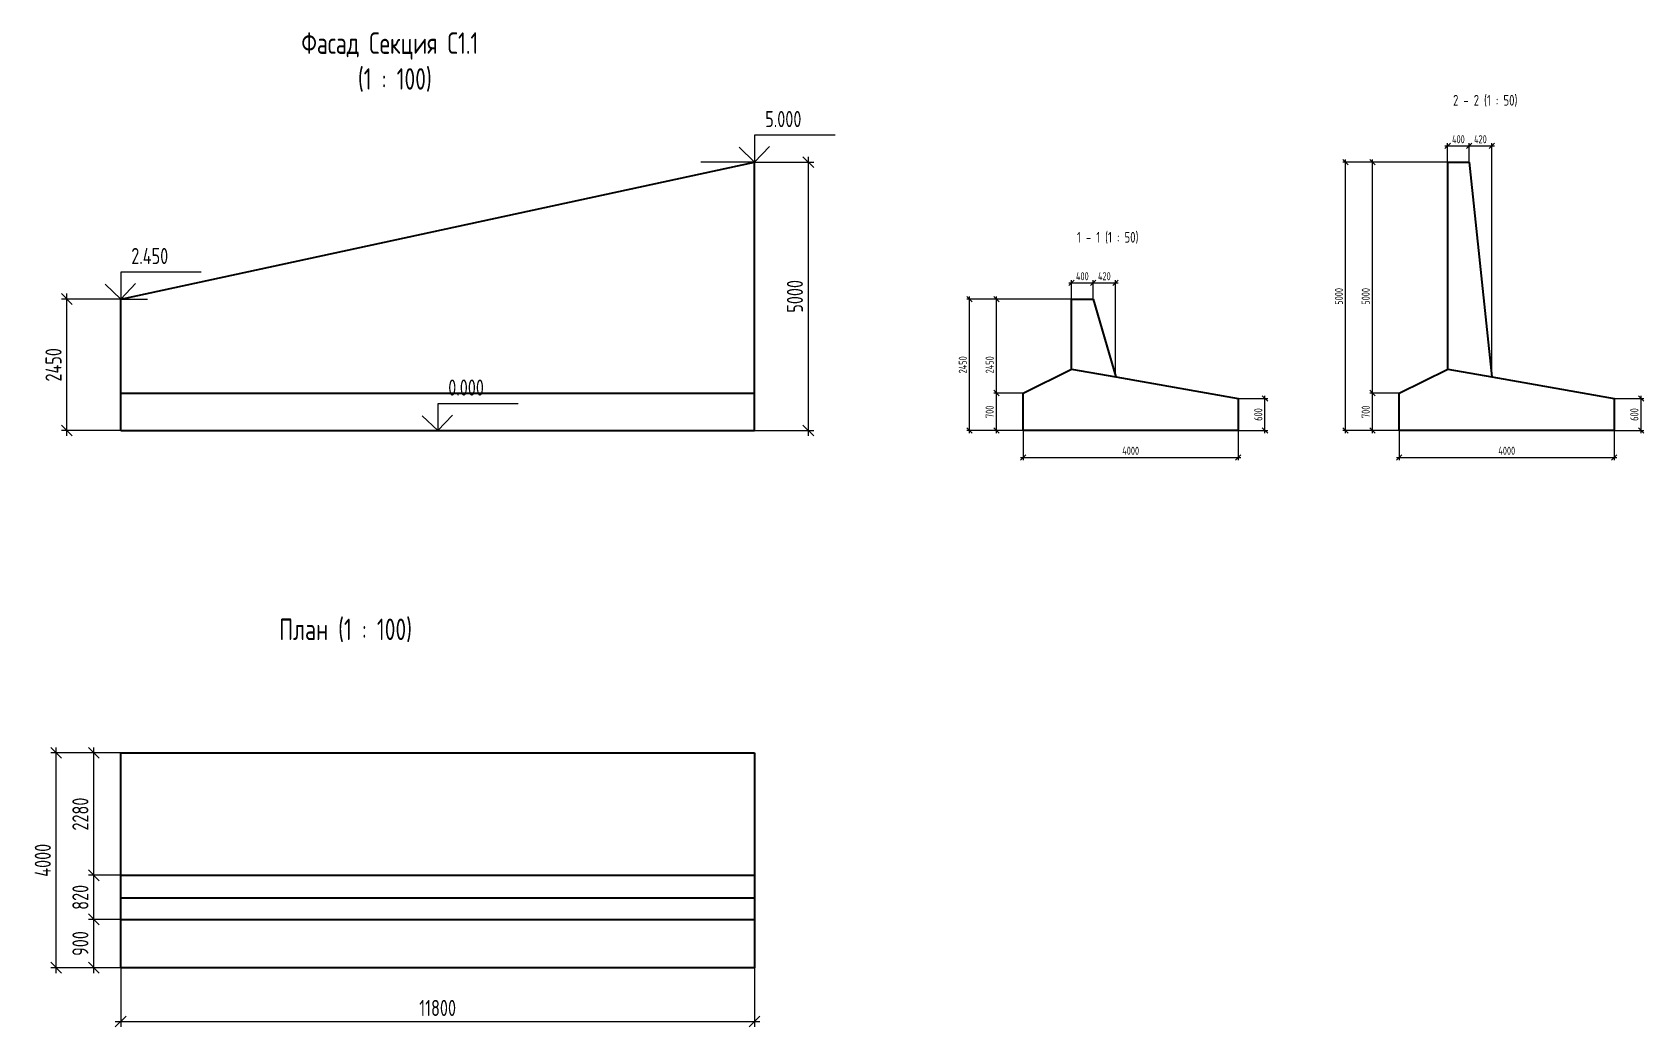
# Model space of a CAD drawing. Header units: millimetres. Extents: x -5073 to 1141180, y -2035460 to 62336.
# Drawn here: x 638749 to 668745, y -11100 to 7418 of the extents above; entities that cross this region are included whole.
import ezdxf
from ezdxf.enums import TextEntityAlignment as Align

# ---------------------------------------------------------------- set-up
doc = ezdxf.new("R2010")
doc.units = ezdxf.units.MM
doc.layers.add('Contur', color=40, linetype='Continuous', lineweight=40)
doc.layers.add('Size', color=142, linetype='Continuous')
doc.layers.add('Text_B', color=11, linetype='Continuous')
doc.styles.add('RS 0.7', font='romans.shx', dxfattribs={"width": 0.7})
doc.styles.add('RS0.7', font='romans.shx', dxfattribs={"width": 0.7})
doc.dimstyles.new('LIN100', dxfattribs={"dimscale": 100, "dimtxt": 3, "dimasz": 2, "dimexe": 1, "dimexo": 0, "dimgap": 1, "dimtad": 1, "dimdec": 1, "dimrnd": 1, "dimzin": 9, "dimdsep": 46, "dimtxsty": 'RS0.7', "dimblk1": 'OBLIQUE', "dimblk2": 'OBLIQUE', "dimsah": 1, "dimcen": 2, "dimdle": 1, "dimclrd": 256, "dimclre": 256, "dimclrt": 7, "dimazin": 2, "dimtfac": 2.5, "dimtdec": 1, "dimtmove": 0, "dimatfit": 3, "dimfxl": 1, "dimtolj": 1, "dimtzin": 12, "dimlwd": -1, "dimlwe": -1, "dimarcsym": 0})
doc.dimstyles.new('LIN50', dxfattribs={"dimscale": 50, "dimtxt": 3, "dimasz": 2, "dimexe": 1, "dimexo": 0, "dimgap": 1, "dimtad": 1, "dimdec": 1, "dimrnd": 1, "dimzin": 9, "dimdsep": 46, "dimtxsty": 'RS0.7', "dimblk1": 'OBLIQUE', "dimblk2": 'OBLIQUE', "dimsah": 1, "dimcen": 2, "dimdle": 1, "dimclrd": 256, "dimclre": 256, "dimclrt": 7, "dimazin": 2, "dimtfac": 2.5, "dimtdec": 1, "dimtmove": 0, "dimatfit": 3, "dimfxl": 1, "dimtolj": 1, "dimtzin": 12, "dimlwd": -1, "dimlwe": -1, "dimarcsym": 0})

msp = doc.modelspace()

# ---------------------------------------------------------------- texts
at = {"layer": 'Text_B', "style": 'RS0.7'}
for s, insert, char_height, attachment_point in [('Фасад Секция С1.1^J (1 : 100)', (645405.41, 6861.9), 400, 5), ('2 - 2 (1 : 50)', (665195.41, 6250), 200, 1), ('1 - 1 (1 : 50)', (658195.41, 3700), 200, 1), ('План (1 : 100)', (643345.41, -3500), 400, 1)]:
    msp.add_mtext(s, dxfattribs=dict(at, insert=insert, char_height=char_height, attachment_point=attachment_point))

# ---------------------------------------------------------------- blocks, each defined once
blk = doc.blocks.new('_Oblique')
at = {"color": 0, "lineweight": -2}
blk.add_line((-0.5, -0.5), (0.5, 0.5), dxfattribs=at)
blk = doc.blocks.new('*D1362')
at = {"layer": 'Defpoints', "color": 0, "transparency": 16777216}
for p in [(639395, 2450), (640395, 2450), (640395, 0)]:
    blk.add_point(p, dxfattribs=at)
at = {"layer": 'Size', "transparency": 16777216}
for p, q in [((640395, 2450), (639295, 2450)), ((639395, -100), (639395, 2550)), ((640395, 0), (639295, 0))]:
    blk.add_line(p, q, dxfattribs=at)
at = {"layer": 'Size', "transparency": 16777216, "xscale": 200, "yscale": 200, "zscale": 200}
for p, rotation in [((639395, 2450), 90), ((639395, 0), 270)]:
    blk.add_blockref('_Oblique', p, dxfattribs=dict(at, rotation=rotation))
at = {"layer": 'Size', "color": 7, "transparency": 16777216, "insert": (639145, 1225), "char_height": 300, "attachment_point": 5, "rotation": 90, "style": 'RS0.7'}
blk.add_mtext('\\A1;2450', dxfattribs=at)
blk = doc.blocks.new('*D1363')
at = {"layer": 'Defpoints', "color": 0, "transparency": 16777216}
for p in [(652195, 5000), (653195, 5000), (652195, 0)]:
    blk.add_point(p, dxfattribs=at)
at = {"layer": 'Size', "transparency": 16777216}
for p, q in [((653195, -100), (653195, 5100)), ((652195, 5000), (653295, 5000)), ((652195, 0), (653295, 0))]:
    blk.add_line(p, q, dxfattribs=at)
at = {"layer": 'Size', "transparency": 16777216, "xscale": 200, "yscale": 200, "zscale": 200}
for p, rotation in [((653195, 5000), 90), ((653195, 0), 270)]:
    blk.add_blockref('_Oblique', p, dxfattribs=dict(at, rotation=rotation))
at = {"layer": 'Size', "color": 7, "transparency": 16777216, "insert": (652945, 2500), "char_height": 300, "attachment_point": 5, "rotation": 90, "style": 'RS0.7'}
blk.add_mtext('\\A1;5000', dxfattribs=at)
blk = doc.blocks.new('*D1364')
at = {"layer": 'Defpoints', "color": 0, "transparency": 16777216}
for p in [(640395, -10000), (652195, -10000), (652195, -11000)]:
    blk.add_point(p, dxfattribs=at)
at = {"layer": 'Size', "transparency": 16777216}
for p, q in [((640395, -10000), (640395, -11100)), ((652195, -10000), (652195, -11100)), ((640295, -11000), (652295, -11000))]:
    blk.add_line(p, q, dxfattribs=at)
at = {"layer": 'Size', "transparency": 16777216, "xscale": 200, "yscale": 200, "zscale": 200, "rotation": 180}
blk.add_blockref('_Oblique', (640395, -11000), dxfattribs=at)
at = {"layer": 'Size', "transparency": 16777216, "xscale": 200, "yscale": 200, "zscale": 200}
blk.add_blockref('_Oblique', (652195, -11000), dxfattribs=at)
at = {"layer": 'Size', "color": 7, "transparency": 16777216, "insert": (646295, -10750), "char_height": 300, "attachment_point": 5, "style": 'RS0.7'}
blk.add_mtext('\\A1;11800', dxfattribs=at)
blk = doc.blocks.new('*D1365')
at = {"layer": 'Defpoints', "color": 0, "transparency": 16777216}
for p in [(639195, -6000), (640395, -6000), (640395, -10000)]:
    blk.add_point(p, dxfattribs=at)
at = {"layer": 'Size', "transparency": 16777216}
for p, q in [((639195, -10100), (639195, -5900)), ((640395, -6000), (639095, -6000)), ((640395, -10000), (639095, -10000))]:
    blk.add_line(p, q, dxfattribs=at)
at = {"layer": 'Size', "transparency": 16777216, "xscale": 200, "yscale": 200, "zscale": 200}
for p, rotation in [((639195, -6000), 90), ((639195, -10000), 270)]:
    blk.add_blockref('_Oblique', p, dxfattribs=dict(at, rotation=rotation))
at = {"layer": 'Size', "color": 7, "transparency": 16777216, "insert": (638945, -8000), "char_height": 300, "attachment_point": 5, "rotation": 90, "style": 'RS0.7'}
blk.add_mtext('\\A1;4000', dxfattribs=at)
blk = doc.blocks.new('*D1366')
at = {"layer": 'Defpoints', "color": 0, "transparency": 16777216}
for p in [(639895, -9100), (640395, -9100), (640395, -10000)]:
    blk.add_point(p, dxfattribs=at)
at = {"layer": 'Size', "transparency": 16777216}
for p, q in [((640395, -9100), (639795, -9100)), ((639895, -10100), (639895, -9000)), ((640395, -10000), (639795, -10000))]:
    blk.add_line(p, q, dxfattribs=at)
at = {"layer": 'Size', "transparency": 16777216, "xscale": 200, "yscale": 200, "zscale": 200}
for p, rotation in [((639895, -9100), 90), ((639895, -10000), 270)]:
    blk.add_blockref('_Oblique', p, dxfattribs=dict(at, rotation=rotation))
at = {"layer": 'Size', "color": 7, "transparency": 16777216, "insert": (639645, -9550), "char_height": 300, "attachment_point": 5, "rotation": 90, "style": 'RS0.7'}
blk.add_mtext('\\A1;900', dxfattribs=at)
blk = doc.blocks.new('*D1367')
at = {"layer": 'Defpoints', "color": 0, "transparency": 16777216}
for p in [(639895, -8280), (640395, -8280), (640395, -9100)]:
    blk.add_point(p, dxfattribs=at)
at = {"layer": 'Size', "transparency": 16777216}
for p, q in [((640395, -8280), (639795, -8280)), ((639895, -9200), (639895, -8180)), ((640395, -9100), (639795, -9100))]:
    blk.add_line(p, q, dxfattribs=at)
at = {"layer": 'Size', "transparency": 16777216, "xscale": 200, "yscale": 200, "zscale": 200}
for p, rotation in [((639895, -8280), 90), ((639895, -9100), 270)]:
    blk.add_blockref('_Oblique', p, dxfattribs=dict(at, rotation=rotation))
at = {"layer": 'Size', "color": 7, "transparency": 16777216, "insert": (639645, -8690), "char_height": 300, "attachment_point": 5, "rotation": 90, "style": 'RS0.7'}
blk.add_mtext('\\A1;820', dxfattribs=at)
blk = doc.blocks.new('*D1368')
at = {"layer": 'Defpoints', "color": 0, "transparency": 16777216}
for p in [(639895, -6000), (640395, -6000), (640395, -8280)]:
    blk.add_point(p, dxfattribs=at)
at = {"layer": 'Size', "transparency": 16777216}
for p, q in [((639895, -8380), (639895, -5900)), ((640395, -6000), (639795, -6000)), ((640395, -8280), (639795, -8280))]:
    blk.add_line(p, q, dxfattribs=at)
at = {"layer": 'Size', "transparency": 16777216, "xscale": 200, "yscale": 200, "zscale": 200}
for p, rotation in [((639895, -6000), 90), ((639895, -8280), 270)]:
    blk.add_blockref('_Oblique', p, dxfattribs=dict(at, rotation=rotation))
at = {"layer": 'Size', "color": 7, "transparency": 16777216, "insert": (639645, -7140), "char_height": 300, "attachment_point": 5, "rotation": 90, "style": 'RS0.7'}
blk.add_mtext('\\A1;2280', dxfattribs=at)
blk = doc.blocks.new('*D1369')
at = {"layer": 'Defpoints', "color": 0, "transparency": 16777216}
for p in [(656695, 2450), (658095, 2450), (657195, 0)]:
    blk.add_point(p, dxfattribs=at)
at = {"layer": 'Size', "transparency": 16777216}
for p, q in [((658095, 2450), (656645, 2450)), ((656695, -50), (656695, 2500)), ((657195, 0), (656645, 0))]:
    blk.add_line(p, q, dxfattribs=at)
at = {"layer": 'Size', "transparency": 16777216, "xscale": 100, "yscale": 100, "zscale": 100}
for p, rotation in [((656695, 2450), 90), ((656695, 0), 270)]:
    blk.add_blockref('_Oblique', p, dxfattribs=dict(at, rotation=rotation))
at = {"layer": 'Size', "color": 7, "transparency": 16777216, "insert": (656570, 1225), "char_height": 150, "attachment_point": 5, "rotation": 90, "style": 'RS0.7'}
blk.add_mtext('\\A1;2450', dxfattribs=at)
blk = doc.blocks.new('*D1370')
at = {"layer": 'Defpoints', "color": 0, "transparency": 16777216}
for p in [(657195, 0), (661195, 0), (661195, -500)]:
    blk.add_point(p, dxfattribs=at)
at = {"layer": 'Size', "transparency": 16777216}
for p, q in [((657195, 0), (657195, -550)), ((661195, 0), (661195, -550)), ((657145, -500), (661245, -500))]:
    blk.add_line(p, q, dxfattribs=at)
at = {"layer": 'Size', "transparency": 16777216, "xscale": 100, "yscale": 100, "zscale": 100, "rotation": 180}
blk.add_blockref('_Oblique', (657195, -500), dxfattribs=at)
at = {"layer": 'Size', "transparency": 16777216, "xscale": 100, "yscale": 100, "zscale": 100}
blk.add_blockref('_Oblique', (661195, -500), dxfattribs=at)
at = {"layer": 'Size', "color": 7, "transparency": 16777216, "insert": (659195, -375), "char_height": 150, "attachment_point": 5, "style": 'RS0.7'}
blk.add_mtext('\\A1;4000', dxfattribs=at)
blk = doc.blocks.new('*D1371')
at = {"layer": 'Defpoints', "color": 0, "transparency": 16777216}
for p in [(656195, 2450), (658095, 2450), (657195, 0)]:
    blk.add_point(p, dxfattribs=at)
at = {"layer": 'Size', "transparency": 16777216}
for p, q in [((658095, 2450), (656145, 2450)), ((656195, -50), (656195, 2500)), ((657195, 0), (656145, 0))]:
    blk.add_line(p, q, dxfattribs=at)
at = {"layer": 'Size', "transparency": 16777216, "xscale": 100, "yscale": 100, "zscale": 100}
for p, rotation in [((656195, 2450), 90), ((656195, 0), 270)]:
    blk.add_blockref('_Oblique', p, dxfattribs=dict(at, rotation=rotation))
at = {"layer": 'Size', "color": 7, "transparency": 16777216, "insert": (656070, 1225), "char_height": 150, "attachment_point": 5, "rotation": 90, "style": 'RS0.7'}
blk.add_mtext('\\A1;2450', dxfattribs=at)
blk = doc.blocks.new('*D1372')
at = {"layer": 'Defpoints', "color": 0, "transparency": 16777216}
for p in [(656695, 700), (657195, 700), (657195, 0)]:
    blk.add_point(p, dxfattribs=at)
at = {"layer": 'Size', "transparency": 16777216}
for p, q in [((657195, 700), (656645, 700)), ((656695, -50), (656695, 750)), ((657195, 0), (656645, 0))]:
    blk.add_line(p, q, dxfattribs=at)
at = {"layer": 'Size', "transparency": 16777216, "xscale": 100, "yscale": 100, "zscale": 100}
for p, rotation in [((656695, 700), 90), ((656695, 0), 270)]:
    blk.add_blockref('_Oblique', p, dxfattribs=dict(at, rotation=rotation))
at = {"layer": 'Size', "color": 7, "transparency": 16777216, "insert": (656570, 350), "char_height": 150, "attachment_point": 5, "rotation": 90, "style": 'RS0.7'}
blk.add_mtext('\\A1;700', dxfattribs=at)
blk = doc.blocks.new('*D1373')
at = {"layer": 'Defpoints', "color": 0, "transparency": 16777216}
for p in [(658495, 2750), (658095, 2450), (658495, 2450)]:
    blk.add_point(p, dxfattribs=at)
at = {"layer": 'Size', "transparency": 16777216}
for p, q in [((658045, 2750), (658545, 2750)), ((658095, 2450), (658095, 2800)), ((658495, 2450), (658495, 2800))]:
    blk.add_line(p, q, dxfattribs=at)
at = {"layer": 'Size', "transparency": 16777216, "xscale": 100, "yscale": 100, "zscale": 100, "rotation": 180}
blk.add_blockref('_Oblique', (658095, 2750), dxfattribs=at)
at = {"layer": 'Size', "transparency": 16777216, "xscale": 100, "yscale": 100, "zscale": 100}
blk.add_blockref('_Oblique', (658495, 2750), dxfattribs=at)
at = {"layer": 'Size', "color": 7, "transparency": 16777216, "insert": (658295, 2875), "char_height": 150, "attachment_point": 5, "style": 'RS0.7'}
blk.add_mtext('\\A1;400', dxfattribs=at)
blk = doc.blocks.new('*D1374')
at = {"layer": 'Defpoints', "color": 0, "transparency": 16777216}
for p in [(658915, 2750), (658495, 2450), (658915, 1000)]:
    blk.add_point(p, dxfattribs=at)
at = {"layer": 'Size', "transparency": 16777216}
for p, q in [((658445, 2750), (658965, 2750)), ((658495, 2450), (658495, 2800)), ((658915, 1000), (658915, 2800))]:
    blk.add_line(p, q, dxfattribs=at)
at = {"layer": 'Size', "transparency": 16777216, "xscale": 100, "yscale": 100, "zscale": 100, "rotation": 180}
blk.add_blockref('_Oblique', (658495, 2750), dxfattribs=at)
at = {"layer": 'Size', "transparency": 16777216, "xscale": 100, "yscale": 100, "zscale": 100}
blk.add_blockref('_Oblique', (658915, 2750), dxfattribs=at)
at = {"layer": 'Size', "color": 7, "transparency": 16777216, "insert": (658705, 2875), "char_height": 150, "attachment_point": 5, "style": 'RS0.7'}
blk.add_mtext('\\A1;420', dxfattribs=at)
blk = doc.blocks.new('*D1375')
at = {"layer": 'Defpoints', "color": 0, "transparency": 16777216}
for p in [(661195, 600), (661695, 600), (661195, 0)]:
    blk.add_point(p, dxfattribs=at)
at = {"layer": 'Size', "transparency": 16777216}
for p, q in [((661195, 600), (661745, 600)), ((661695, -50), (661695, 650)), ((661195, 0), (661745, 0))]:
    blk.add_line(p, q, dxfattribs=at)
at = {"layer": 'Size', "transparency": 16777216, "xscale": 100, "yscale": 100, "zscale": 100}
for p, rotation in [((661695, 600), 90), ((661695, 0), 270)]:
    blk.add_blockref('_Oblique', p, dxfattribs=dict(at, rotation=rotation))
at = {"layer": 'Size', "color": 7, "transparency": 16777216, "insert": (661570, 300), "char_height": 150, "attachment_point": 5, "rotation": 90, "style": 'RS0.7'}
blk.add_mtext('\\A1;600', dxfattribs=at)
blk = doc.blocks.new('*D1376')
at = {"layer": 'Defpoints', "color": 0, "transparency": 16777216}
for p in [(663695, 5000), (665095, 5000), (664195, 0)]:
    blk.add_point(p, dxfattribs=at)
at = {"layer": 'Size', "transparency": 16777216}
for p, q in [((665095, 5000), (663645, 5000)), ((663695, -50), (663695, 5050)), ((664195, 0), (663645, 0))]:
    blk.add_line(p, q, dxfattribs=at)
at = {"layer": 'Size', "transparency": 16777216, "xscale": 100, "yscale": 100, "zscale": 100}
for p, rotation in [((663695, 5000), 90), ((663695, 0), 270)]:
    blk.add_blockref('_Oblique', p, dxfattribs=dict(at, rotation=rotation))
at = {"layer": 'Size', "color": 7, "transparency": 16777216, "insert": (663570, 2500), "char_height": 150, "attachment_point": 5, "rotation": 90, "style": 'RS0.7'}
blk.add_mtext('\\A1;5000', dxfattribs=at)
blk = doc.blocks.new('*D1377')
at = {"layer": 'Defpoints', "color": 0, "transparency": 16777216}
for p in [(663195, 5000), (665095, 5000), (664195, 0)]:
    blk.add_point(p, dxfattribs=at)
at = {"layer": 'Size', "transparency": 16777216}
for p, q in [((665095, 5000), (663145, 5000)), ((663195, -50), (663195, 5050)), ((664195, 0), (663145, 0))]:
    blk.add_line(p, q, dxfattribs=at)
at = {"layer": 'Size', "transparency": 16777216, "xscale": 100, "yscale": 100, "zscale": 100}
for p, rotation in [((663195, 5000), 90), ((663195, 0), 270)]:
    blk.add_blockref('_Oblique', p, dxfattribs=dict(at, rotation=rotation))
at = {"layer": 'Size', "color": 7, "transparency": 16777216, "insert": (663070, 2500), "char_height": 150, "attachment_point": 5, "rotation": 90, "style": 'RS0.7'}
blk.add_mtext('\\A1;5000', dxfattribs=at)
blk = doc.blocks.new('*D1378')
at = {"layer": 'Defpoints', "color": 0, "transparency": 16777216}
for p in [(663695, 700), (664195, 700), (664195, 0)]:
    blk.add_point(p, dxfattribs=at)
at = {"layer": 'Size', "transparency": 16777216}
for p, q in [((664195, 700), (663645, 700)), ((663695, -50), (663695, 750)), ((664195, 0), (663645, 0))]:
    blk.add_line(p, q, dxfattribs=at)
at = {"layer": 'Size', "transparency": 16777216, "xscale": 100, "yscale": 100, "zscale": 100}
for p, rotation in [((663695, 700), 90), ((663695, 0), 270)]:
    blk.add_blockref('_Oblique', p, dxfattribs=dict(at, rotation=rotation))
at = {"layer": 'Size', "color": 7, "transparency": 16777216, "insert": (663570, 350), "char_height": 150, "attachment_point": 5, "rotation": 90, "style": 'RS0.7'}
blk.add_mtext('\\A1;700', dxfattribs=at)
blk = doc.blocks.new('*D1379')
at = {"layer": 'Defpoints', "color": 0, "transparency": 16777216}
for p in [(664195, 0), (668195, 0), (668195, -500)]:
    blk.add_point(p, dxfattribs=at)
at = {"layer": 'Size', "transparency": 16777216}
for p, q in [((664195, 0), (664195, -550)), ((668195, 0), (668195, -550)), ((664145, -500), (668245, -500))]:
    blk.add_line(p, q, dxfattribs=at)
at = {"layer": 'Size', "transparency": 16777216, "xscale": 100, "yscale": 100, "zscale": 100, "rotation": 180}
blk.add_blockref('_Oblique', (664195, -500), dxfattribs=at)
at = {"layer": 'Size', "transparency": 16777216, "xscale": 100, "yscale": 100, "zscale": 100}
blk.add_blockref('_Oblique', (668195, -500), dxfattribs=at)
at = {"layer": 'Size', "color": 7, "transparency": 16777216, "insert": (666195, -375), "char_height": 150, "attachment_point": 5, "style": 'RS0.7'}
blk.add_mtext('\\A1;4000', dxfattribs=at)
blk = doc.blocks.new('*D1380')
at = {"layer": 'Defpoints', "color": 0, "transparency": 16777216}
for p in [(665495, 5300), (665095, 5000), (665495, 5000)]:
    blk.add_point(p, dxfattribs=at)
at = {"layer": 'Size', "transparency": 16777216}
for p, q in [((665045, 5300), (665545, 5300)), ((665095, 5000), (665095, 5350)), ((665495, 5000), (665495, 5350))]:
    blk.add_line(p, q, dxfattribs=at)
at = {"layer": 'Size', "transparency": 16777216, "xscale": 100, "yscale": 100, "zscale": 100, "rotation": 180}
blk.add_blockref('_Oblique', (665095, 5300), dxfattribs=at)
at = {"layer": 'Size', "transparency": 16777216, "xscale": 100, "yscale": 100, "zscale": 100}
blk.add_blockref('_Oblique', (665495, 5300), dxfattribs=at)
at = {"layer": 'Size', "color": 7, "transparency": 16777216, "insert": (665295, 5425), "char_height": 150, "attachment_point": 5, "style": 'RS0.7'}
blk.add_mtext('\\A1;400', dxfattribs=at)
blk = doc.blocks.new('*D1381')
at = {"layer": 'Defpoints', "color": 0, "transparency": 16777216}
for p in [(665915, 5300), (665495, 5000), (665915, 1000)]:
    blk.add_point(p, dxfattribs=at)
at = {"layer": 'Size', "transparency": 16777216}
for p, q in [((665445, 5300), (665965, 5300)), ((665495, 5000), (665495, 5350)), ((665915, 1000), (665915, 5350))]:
    blk.add_line(p, q, dxfattribs=at)
at = {"layer": 'Size', "transparency": 16777216, "xscale": 100, "yscale": 100, "zscale": 100, "rotation": 180}
blk.add_blockref('_Oblique', (665495, 5300), dxfattribs=at)
at = {"layer": 'Size', "transparency": 16777216, "xscale": 100, "yscale": 100, "zscale": 100}
blk.add_blockref('_Oblique', (665915, 5300), dxfattribs=at)
at = {"layer": 'Size', "color": 7, "transparency": 16777216, "insert": (665705, 5425), "char_height": 150, "attachment_point": 5, "style": 'RS0.7'}
blk.add_mtext('\\A1;420', dxfattribs=at)
blk = doc.blocks.new('*D1382')
at = {"layer": 'Defpoints', "color": 0, "transparency": 16777216}
for p in [(668195, 600), (668695, 600), (668195, 0)]:
    blk.add_point(p, dxfattribs=at)
at = {"layer": 'Size', "transparency": 16777216}
for p, q in [((668195, 600), (668745, 600)), ((668695, -50), (668695, 650)), ((668195, 0), (668745, 0))]:
    blk.add_line(p, q, dxfattribs=at)
at = {"layer": 'Size', "transparency": 16777216, "xscale": 100, "yscale": 100, "zscale": 100}
for p, rotation in [((668695, 600), 90), ((668695, 0), 270)]:
    blk.add_blockref('_Oblique', p, dxfattribs=dict(at, rotation=rotation))
at = {"layer": 'Size', "color": 7, "transparency": 16777216, "insert": (668570, 300), "char_height": 150, "attachment_point": 5, "rotation": 90, "style": 'RS0.7'}
blk.add_mtext('\\A1;600', dxfattribs=at)
blk = doc.blocks.new('Otmetka')
at = {"lineweight": 25}
for p, q in [((0, 5), (0, 0)), ((15, 5), (0, 5)), ((0, 0), (-10, 0)), ((0, 0), (5, 0))]:
    blk.add_line(p, q, dxfattribs=at)
blk.add_lwpolyline([(-2.89, 2.77), (0, 0), (2.77, 2.89)], dxfattribs=at)
at = {"color": 7, "style": 'RS 0.7', "width": 0.7}
blk.add_attdef('+ОТМЕТКА', (1.97, 6.51), '', height=3, dxfattribs=at)
at = {"color": 7, "style": 'RS 0.7', "width": 0.7, "flags": 8}
blk.add_attdef('ПРИМЕЧАНИЕ', text='', height=3, dxfattribs=at).set_placement((1.97, 4.33), align=Align.TOP_LEFT)

# ---------------------------------------------------------------- dimensions: what is measured, and where the dimension line sits
at = {"layer": 'Size'}
for base, p1, p2, angle, dimstyle, picture, middle in [((665495.41, 5300), (665095.41, 5000), (665495.41, 5000), 180, 'LIN50', '*D1380', (665295.41, 5425)), ((665915.41, 5300), (665495.41, 5000), (665915.41, 1000), 180, 'LIN50', '*D1381', (665705.41, 5425)), ((653195.41, 5000), (652195.41, 0), (652195.41, 5000), 270, 'LIN100', '*D1363', (652945.41, 2500)), ((663195.41, 5000), (664195.41, 0), (665095.41, 5000), 90, 'LIN50', '*D1377', (663070.41, 2500)), ((663695.41, 5000), (664195.41, 0), (665095.41, 5000), 90, 'LIN50', '*D1376', (663570.41, 2500)), ((658495.41, 2750), (658095.41, 2450), (658495.41, 2450), 180, 'LIN50', '*D1373', (658295.41, 2875)), ((658915.41, 2750), (658495.41, 2450), (658915.41, 1000), 180, 'LIN50', '*D1374', (658705.41, 2875)), ((639395.41, 2450), (640395.41, 0), (640395.41, 2450), 90, 'LIN100', '*D1362', (639145.41, 1225)), ((656195.41, 2450), (657195.41, 0), (658095.41, 2450), 90, 'LIN50', '*D1371', (656070.41, 1225)), ((656695.41, 2450), (657195.41, 0), (658095.41, 2450), 90, 'LIN50', '*D1369', (656570.41, 1225)), ((656695.41, 700), (657195.41, 0), (657195.41, 700), 90, 'LIN50', '*D1372', (656570.41, 350)), ((661695.41, 600), (661195.41, 0), (661195.41, 600), 270, 'LIN50', '*D1375', (661570.41, 300)), ((663695.41, 700), (664195.41, 0), (664195.41, 700), 90, 'LIN50', '*D1378', (663570.41, 350)), ((668695.41, 600), (668195.41, 0), (668195.41, 600), 270, 'LIN50', '*D1382', (668570.41, 300)), ((639195.41, -6000), (640395.41, -10000), (640395.41, -6000), 90, 'LIN100', '*D1365', (638945.41, -8000)), ((639895.41, -6000), (640395.41, -8280), (640395.41, -6000), 90, 'LIN100', '*D1368', (639645.41, -7140)), ((639895.41, -8280), (640395.41, -9100), (640395.41, -8280), 90, 'LIN100', '*D1367', (639645.41, -8690)), ((639895.41, -9100), (640395.41, -10000), (640395.41, -9100), 90, 'LIN100', '*D1366', (639645.41, -9550))]:
    dim = msp.add_linear_dim(base=base, p1=p1, p2=p2, angle=angle, dimstyle=dimstyle, dxfattribs=at)
    dim.commit()
    dim.dimension.update_dxf_attribs({"geometry": picture, "text_midpoint": middle})
for base, p1, p2, dimstyle, picture, middle in [((661195.41, -500), (657195.41, 0), (661195.41, 0), 'LIN50', '*D1370', (659195.41, -375)), ((668195.41, -500), (664195.41, 0), (668195.41, 0), 'LIN50', '*D1379', (666195.41, -375)), ((652195.41, -11000), (640395.41, -10000), (652195.41, -10000), 'LIN100', '*D1364', (646295.41, -10750))]:
    dim = msp.add_linear_dim(base=base, p1=p1, p2=p2, dimstyle=dimstyle, dxfattribs=at)
    dim.commit()
    dim.dimension.update_dxf_attribs({"geometry": picture, "text_midpoint": middle})

# ---------------------------------------------------------------- linework, layer by layer
at = {"layer": 'Contur'}
for p, q in [((640395.41, 2450), (652195.41, 5000)), ((652195.41, 0), (652195.41, 5000)), ((665095.41, 1145), (665095.41, 5000)), ((665095.41, 5000), (665495.41, 5000)), ((665495.41, 5000), (665915.41, 1000)), ((640395.41, 0), (640395.41, 2450)), ((658095.41, 1145), (658095.41, 2450)), ((658095.41, 2450), (658495.41, 2450)), ((658495.41, 2450), (658915.41, 1000)), ((657195.41, 700), (658095.41, 1145)), ((658095.41, 1145), (658915.41, 1000)), ((658915.41, 1000), (661195.41, 600)), ((664195.41, 700), (665095.41, 1145)), ((665095.41, 1145), (665915.41, 1000)), ((665915.41, 1000), (668195.41, 600)), ((640395.41, 700), (652195.41, 700)), ((657195.41, 0), (657195.41, 700)), ((661195.41, 600), (661195.41, 0)), ((664195.41, 0), (664195.41, 700)), ((668195.41, 600), (668195.41, 0)), ((640395.41, 0), (652195.41, 0)), ((661195.41, 0), (657195.41, 0)), ((668195.41, 0), (664195.41, 0)), ((640395.41, -10000), (640395.41, -6000)), ((640395.41, -6000), (652195.41, -6000)), ((652195.41, -6000), (652195.41, -10000)), ((640395.41, -8280), (652195.41, -8280)), ((640395.41, -8700), (652195.41, -8700)), ((640395.41, -9100), (652195.41, -9100)), ((652195.41, -10000), (640395.41, -10000))]:
    msp.add_line(p, q, dxfattribs=at)

# ---------------------------------------------------------------- block references
at = {"layer": 'Size', "xscale": 100, "yscale": 100, "zscale": 100}
for p, values in [((652195.41, 5000), {'+ОТМЕТКА': '5.000'}), ((640395.41, 2450), {'+ОТМЕТКА': '2.450'}), ((646295.41, 0), {'+ОТМЕТКА': '0.000'})]:
    msp.add_blockref('Otmetka', p, dxfattribs=at).add_auto_attribs(values)

msp.set_redraw_order([(e.dxf.handle, doc.entitydb.next_handle()) for e in msp.query("TEXT MTEXT ATTDEF DIMENSION ARC_DIMENSION")])  # texts and dimensions are drawn at this point

doc.saveas('drawing.dxf')
